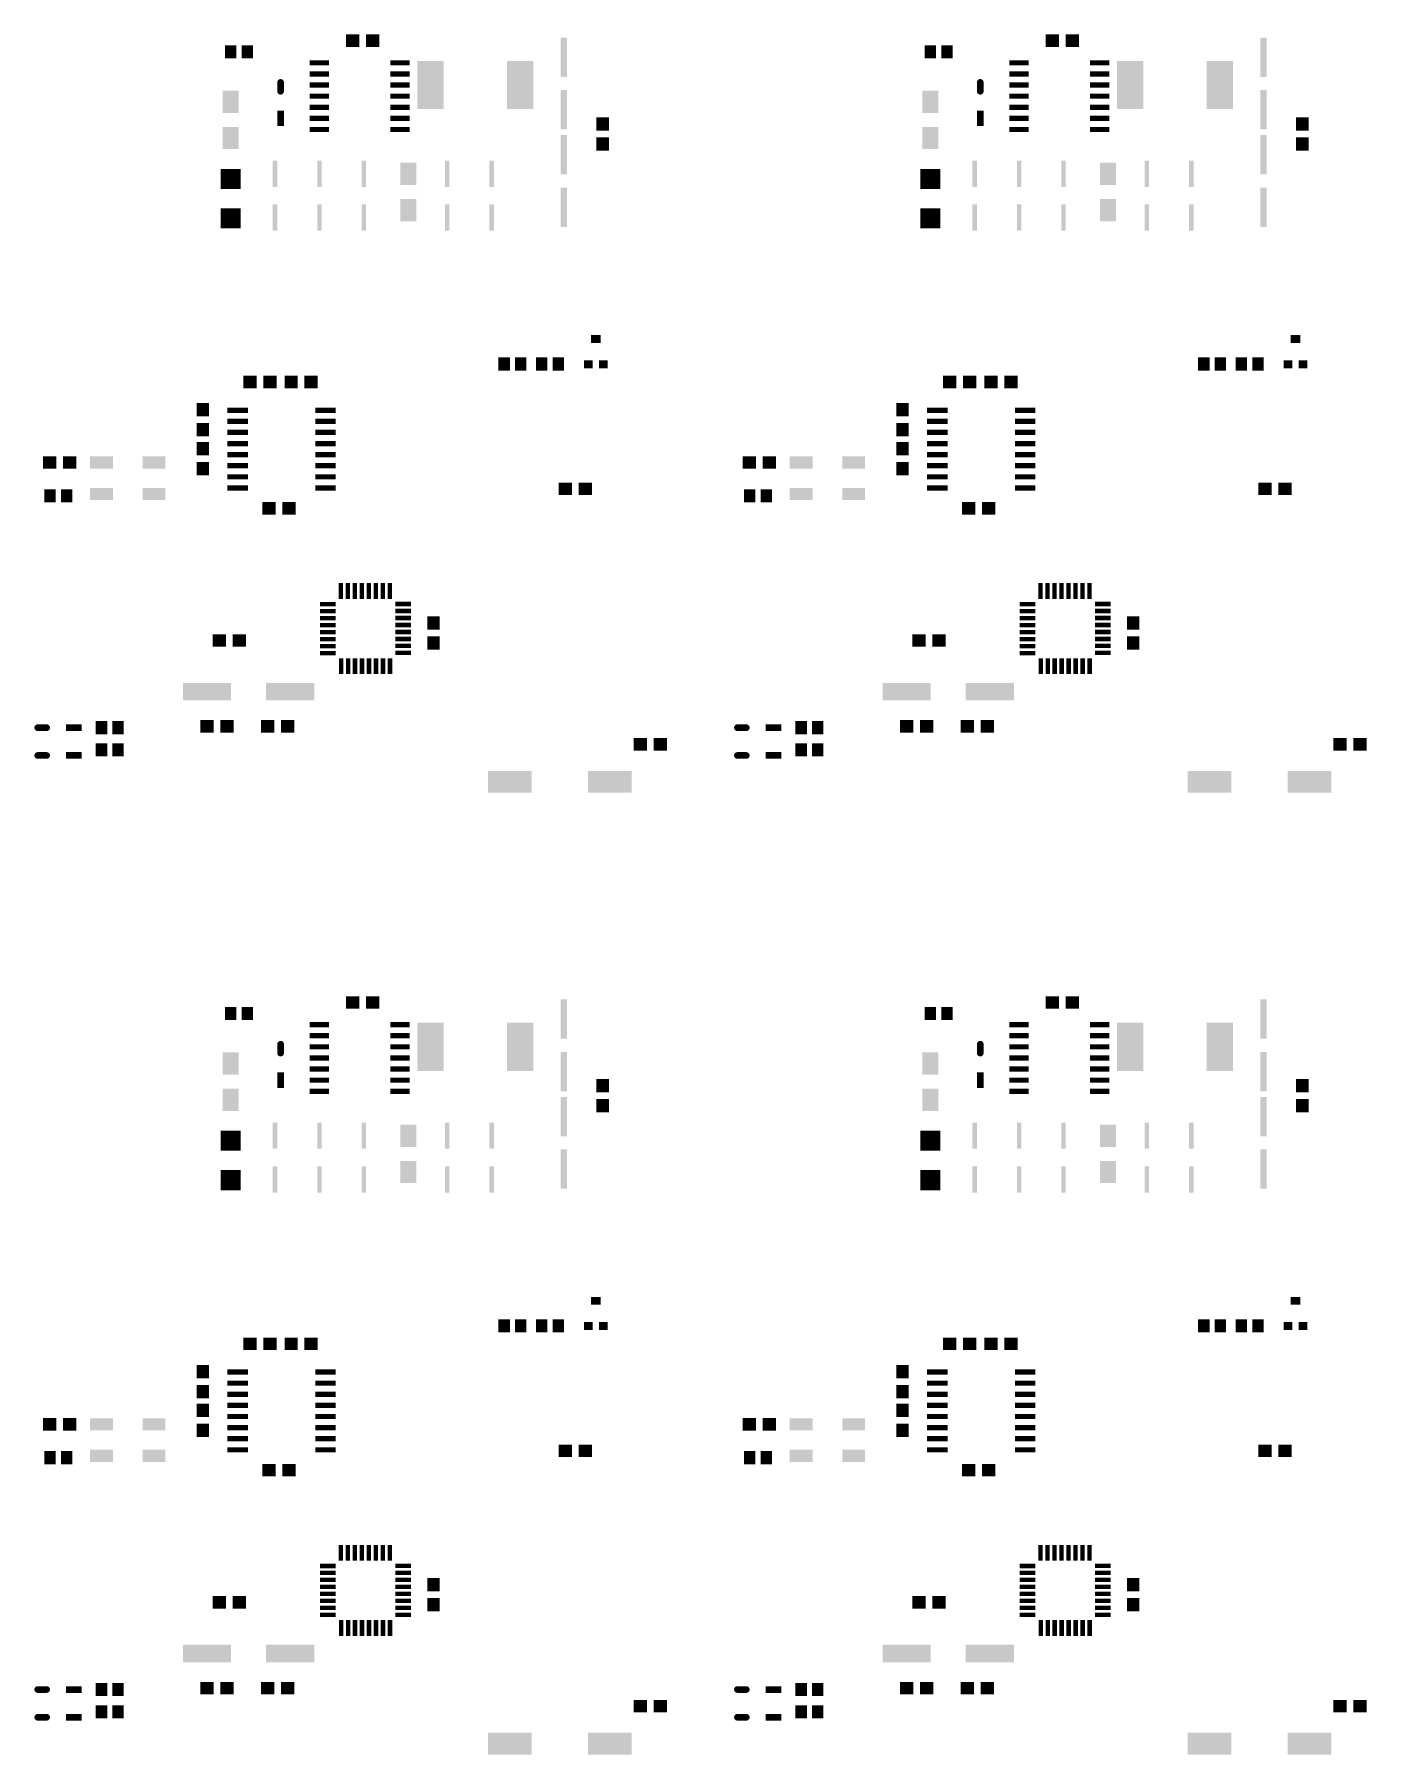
# Model space of a CAD drawing. Extents: x -3.22 to 2.78, y -3.77 to 3.97.
import ezdxf

# ---------------------------------------------------------------- set-up
doc = ezdxf.new("R2010")
doc.units = 0
doc.layers.add('Top_Paste', color=4, linetype='CONTINUOUS')

msp = doc.modelspace()

# ---------------------------------------------------------------- linework, layer by layer
at = {"layer": 'Top_Paste', "linetype": 'CONTINUOUS', "const_width": 0.015}
for points in [[(-2.1204, 3.7547, 1), (-2.1054, 3.7547, 1), (-2.1204, 3.7547, 1)], [(-2.1204, 3.7147, 1), (-2.1054, 3.7147, 1), (-2.1204, 3.7147, 1)], [(1.0292, 3.7547, 1), (1.0442, 3.7547, 1), (1.0292, 3.7547, 1)], [(1.0292, 3.7147, 1), (1.0442, 3.7147, 1), (1.0292, 3.7147, 1)], [(-3.2136, 0.8491, 1), (-3.1986, 0.8491, 1), (-3.2136, 0.8491, 1)], [(-3.1736, 0.8491, 1), (-3.1586, 0.8491, 1), (-3.1736, 0.8491, 1)], [(-0.064, 0.8491, 1), (-0.049, 0.8491, 1), (-0.064, 0.8491, 1)], [(-0.024, 0.8491, 1), (-0.009, 0.8491, 1), (-0.024, 0.8491, 1)], [(-3.2136, 0.7241, 1), (-3.1986, 0.7241, 1), (-3.2136, 0.7241, 1)], [(-3.1736, 0.7241, 1), (-3.1586, 0.7241, 1), (-3.1736, 0.7241, 1)], [(-0.064, 0.7241, 1), (-0.049, 0.7241, 1), (-0.064, 0.7241, 1)], [(-0.024, 0.7241, 1), (-0.009, 0.7241, 1), (-0.024, 0.7241, 1)], [(-2.1204, -0.576, 1), (-2.1054, -0.576, 1), (-2.1204, -0.576, 1)], [(-2.1204, -0.616, 1), (-2.1054, -0.616, 1), (-2.1204, -0.616, 1)], [(1.0292, -0.576, 1), (1.0442, -0.576, 1), (1.0292, -0.576, 1)], [(1.0292, -0.616, 1), (1.0442, -0.616, 1), (1.0292, -0.616, 1)], [(-3.2136, -3.4816, 1), (-3.1986, -3.4816, 1), (-3.2136, -3.4816, 1)], [(-3.1736, -3.4816, 1), (-3.1586, -3.4816, 1), (-3.1736, -3.4816, 1)], [(-0.064, -3.4816, 1), (-0.049, -3.4816, 1), (-0.064, -3.4816, 1)], [(-0.024, -3.4816, 1), (-0.009, -3.4816, 1), (-0.024, -3.4816, 1)], [(-3.2136, -3.6066, 1), (-3.1986, -3.6066, 1), (-3.2136, -3.6066, 1)], [(-3.1736, -3.6066, 1), (-3.1586, -3.6066, 1), (-3.1736, -3.6066, 1)], [(-0.064, -3.6066, 1), (-0.049, -3.6066, 1), (-0.064, -3.6066, 1)], [(-0.024, -3.6066, 1), (-0.009, -3.6066, 1), (-0.024, -3.6066, 1)]]:
    msp.add_lwpolyline(points, format="xyb", dxfattribs=at)
at = {"layer": 'Top_Paste'}
for points in [[(-1.8179, 3.9707), (-1.7579, 3.9707), (-1.8179, 3.9147), (-1.7579, 3.9147)], [(-1.7279, 3.9707), (-1.6679, 3.9707), (-1.7279, 3.9147), (-1.6679, 3.9147)], [(-0.8526, 3.9563), (-0.8231, 3.9563), (-0.8526, 3.7791), (-0.8231, 3.7791)], [(1.3317, 3.9707), (1.3917, 3.9707), (1.3317, 3.9147), (1.3917, 3.9147)], [(1.4217, 3.9707), (1.4817, 3.9707), (1.4217, 3.9147), (1.4817, 3.9147)], [(2.297, 3.9563), (2.3265, 3.9563), (2.297, 3.7791), (2.3265, 3.7791)], [(-2.3633, 3.9222), (-2.3121, 3.9222), (-2.3633, 3.8632), (-2.3121, 3.8632)], [(-2.2885, 3.9222), (-2.2373, 3.9222), (-2.2885, 3.8632), (-2.2373, 3.8632)], [(0.7863, 3.9222), (0.8375, 3.9222), (0.7863, 3.8632), (0.8375, 3.8632)], [(0.8611, 3.9222), (0.9123, 3.9222), (0.8611, 3.8632), (0.9123, 3.8632)], [(-1.9813, 3.8545), (-1.8947, 3.8545), (-1.9813, 3.8309), (-1.8947, 3.8309)], [(-1.9813, 3.8045), (-1.8947, 3.8045), (-1.9813, 3.7809), (-1.8947, 3.7809)], [(-1.6191, 3.8545), (-1.5325, 3.8545), (-1.6191, 3.8309), (-1.5325, 3.8309)], [(-1.6191, 3.8045), (-1.5325, 3.8045), (-1.6191, 3.7809), (-1.5325, 3.7809)], [(-1.4969, 3.8512), (-1.3789, 3.8512), (-1.4969, 3.6342), (-1.3789, 3.6342)], [(-1.0931, 3.8512), (-0.9751, 3.8512), (-1.0931, 3.6342), (-0.9751, 3.6342)], [(1.1683, 3.8545), (1.2549, 3.8545), (1.1683, 3.8309), (1.2549, 3.8309)], [(1.1683, 3.8045), (1.2549, 3.8045), (1.1683, 3.7809), (1.2549, 3.7809)], [(1.5305, 3.8545), (1.6171, 3.8545), (1.5305, 3.8309), (1.6171, 3.8309)], [(1.5305, 3.8045), (1.6171, 3.8045), (1.5305, 3.7809), (1.6171, 3.7809)], [(1.6527, 3.8512), (1.7707, 3.8512), (1.6527, 3.6342), (1.7707, 3.6342)], [(2.0565, 3.8512), (2.1745, 3.8512), (2.0565, 3.6342), (2.1745, 3.6342)], [(-2.3743, 3.7179), (-2.3015, 3.7179), (-2.3743, 3.6175), (-2.3015, 3.6175)], [(-2.1279, 3.7547), (-2.0979, 3.7547), (-2.1279, 3.7147), (-2.0979, 3.7147)], [(-1.9813, 3.7545), (-1.8947, 3.7545), (-1.9813, 3.7309), (-1.8947, 3.7309)], [(-1.6191, 3.7545), (-1.5325, 3.7545), (-1.6191, 3.7309), (-1.5325, 3.7309)], [(-0.8526, 3.72), (-0.8231, 3.72), (-0.8526, 3.5429), (-0.8231, 3.5429)], [(0.7753, 3.7179), (0.8482, 3.7179), (0.7753, 3.6175), (0.8482, 3.6175)], [(1.0217, 3.7547), (1.0517, 3.7547), (1.0217, 3.7147), (1.0517, 3.7147)], [(1.1683, 3.7545), (1.2549, 3.7545), (1.1683, 3.7309), (1.2549, 3.7309)], [(1.5305, 3.7545), (1.6171, 3.7545), (1.5305, 3.7309), (1.6171, 3.7309)], [(2.297, 3.72), (2.3265, 3.72), (2.297, 3.5429), (2.3265, 3.5429)], [(-1.9813, 3.7045), (-1.8947, 3.7045), (-1.9813, 3.6809), (-1.8947, 3.6809)], [(-1.9813, 3.6545), (-1.8947, 3.6545), (-1.9813, 3.6309), (-1.8947, 3.6309)], [(-1.6191, 3.7045), (-1.5325, 3.7045), (-1.6191, 3.6809), (-1.5325, 3.6809)], [(-1.6191, 3.6545), (-1.5325, 3.6545), (-1.6191, 3.6309), (-1.5325, 3.6309)], [(1.1683, 3.7045), (1.2549, 3.7045), (1.1683, 3.6809), (1.2549, 3.6809)], [(1.1683, 3.6545), (1.2549, 3.6545), (1.1683, 3.6309), (1.2549, 3.6309)], [(1.5305, 3.7045), (1.6171, 3.7045), (1.5305, 3.6809), (1.6171, 3.6809)], [(1.5305, 3.6545), (1.6171, 3.6545), (1.5305, 3.6309), (1.6171, 3.6309)], [(-2.1279, 3.6277), (-2.0979, 3.6277), (-2.1279, 3.5577), (-2.0979, 3.5577)], [(-1.9813, 3.6045), (-1.8947, 3.6045), (-1.9813, 3.5809), (-1.8947, 3.5809)], [(-1.6191, 3.6045), (-1.5325, 3.6045), (-1.6191, 3.5809), (-1.5325, 3.5809)], [(-0.6909, 3.5977), (-0.6349, 3.5977), (-0.6909, 3.5377), (-0.6349, 3.5377)], [(1.0217, 3.6277), (1.0517, 3.6277), (1.0217, 3.5577), (1.0517, 3.5577)], [(1.1683, 3.6045), (1.2549, 3.6045), (1.1683, 3.5809), (1.2549, 3.5809)], [(1.5305, 3.6045), (1.6171, 3.6045), (1.5305, 3.5809), (1.6171, 3.5809)], [(2.4587, 3.5977), (2.5147, 3.5977), (2.4587, 3.5377), (2.5147, 3.5377)], [(-2.3743, 3.5545), (-2.3015, 3.5545), (-2.3743, 3.4541), (-2.3015, 3.4541)], [(-1.9813, 3.5545), (-1.8947, 3.5545), (-1.9813, 3.5309), (-1.8947, 3.5309)], [(-1.6191, 3.5545), (-1.5325, 3.5545), (-1.6191, 3.5309), (-1.5325, 3.5309)], [(-0.8526, 3.5175), (-0.8231, 3.5175), (-0.8526, 3.3403), (-0.8231, 3.3403)], [(-0.6909, 3.5077), (-0.6349, 3.5077), (-0.6909, 3.4477), (-0.6349, 3.4477)], [(0.7753, 3.5545), (0.8482, 3.5545), (0.7753, 3.4541), (0.8482, 3.4541)], [(1.1683, 3.5545), (1.2549, 3.5545), (1.1683, 3.5309), (1.2549, 3.5309)], [(1.5305, 3.5545), (1.6171, 3.5545), (1.5305, 3.5309), (1.6171, 3.5309)], [(2.297, 3.5175), (2.3265, 3.5175), (2.297, 3.3403), (2.3265, 3.3403)], [(2.4587, 3.5077), (2.5147, 3.5077), (2.4587, 3.4477), (2.5147, 3.4477)], [(-2.3831, 3.3651), (-2.2926, 3.3651), (-2.3831, 3.2746), (-2.2926, 3.2746)], [(-2.1479, 3.4017), (-2.1279, 3.4017), (-2.1479, 3.2836), (-2.1279, 3.2836)], [(-1.9479, 3.4017), (-1.9279, 3.4017), (-1.9479, 3.2836), (-1.9279, 3.2836)], [(-1.7479, 3.4017), (-1.7279, 3.4017), (-1.7479, 3.2836), (-1.7279, 3.2836)], [(-1.5743, 3.3929), (-1.5015, 3.3929), (-1.5743, 3.2925), (-1.5015, 3.2925)], [(-1.3729, 3.4017), (-1.3529, 3.4017), (-1.3729, 3.2836), (-1.3529, 3.2836)], [(-1.1729, 3.4017), (-1.1529, 3.4017), (-1.1729, 3.2836), (-1.1529, 3.2836)], [(0.7665, 3.3651), (0.857, 3.3651), (0.7665, 3.2746), (0.857, 3.2746)], [(1.0017, 3.4017), (1.0217, 3.4017), (1.0017, 3.2836), (1.0217, 3.2836)], [(1.2017, 3.4017), (1.2217, 3.4017), (1.2017, 3.2836), (1.2217, 3.2836)], [(1.4017, 3.4017), (1.4217, 3.4017), (1.4017, 3.2836), (1.4217, 3.2836)], [(1.5753, 3.3929), (1.6482, 3.3929), (1.5753, 3.2925), (1.6482, 3.2925)], [(1.7767, 3.4017), (1.7967, 3.4017), (1.7767, 3.2836), (1.7967, 3.2836)], [(1.9767, 3.4017), (1.9967, 3.4017), (1.9767, 3.2836), (1.9967, 3.2836)], [(-0.8526, 3.2813), (-0.8231, 3.2813), (-0.8526, 3.1041), (-0.8231, 3.1041)], [(2.297, 3.2813), (2.3265, 3.2813), (2.297, 3.1041), (2.3265, 3.1041)], [(-2.3831, 3.188), (-2.2926, 3.188), (-2.3831, 3.0974), (-2.2926, 3.0974)], [(-2.1479, 3.2049), (-2.1279, 3.2049), (-2.1479, 3.0868), (-2.1279, 3.0868)], [(-1.9479, 3.2049), (-1.9279, 3.2049), (-1.9479, 3.0868), (-1.9279, 3.0868)], [(-1.7479, 3.2049), (-1.7279, 3.2049), (-1.7479, 3.0868), (-1.7279, 3.0868)], [(-1.5743, 3.2295), (-1.5015, 3.2295), (-1.5743, 3.1291), (-1.5015, 3.1291)], [(-1.3729, 3.2049), (-1.3529, 3.2049), (-1.3729, 3.0868), (-1.3529, 3.0868)], [(-1.1729, 3.2049), (-1.1529, 3.2049), (-1.1729, 3.0868), (-1.1529, 3.0868)], [(0.7665, 3.188), (0.857, 3.188), (0.7665, 3.0974), (0.857, 3.0974)], [(1.0017, 3.2049), (1.0217, 3.2049), (1.0017, 3.0868), (1.0217, 3.0868)], [(1.2017, 3.2049), (1.2217, 3.2049), (1.2017, 3.0868), (1.2217, 3.0868)], [(1.4017, 3.2049), (1.4217, 3.2049), (1.4017, 3.0868), (1.4217, 3.0868)], [(1.5753, 3.2295), (1.6482, 3.2295), (1.5753, 3.1291), (1.6482, 3.1291)], [(1.7767, 3.2049), (1.7967, 3.2049), (1.7767, 3.0868), (1.7967, 3.0868)], [(1.9767, 3.2049), (1.9967, 3.2049), (1.9767, 3.0868), (1.9967, 3.0868)], [(-0.7155, 2.617), (-0.6722, 2.617), (-0.7155, 2.5816), (-0.6722, 2.5816)], [(2.4341, 2.617), (2.4774, 2.617), (2.4341, 2.5816), (2.4774, 2.5816)], [(-1.132, 2.5163), (-1.0808, 2.5163), (-1.132, 2.4572), (-1.0808, 2.4572)], [(-1.0572, 2.5163), (-1.006, 2.5163), (-1.0572, 2.4572), (-1.006, 2.4572)], [(-0.9632, 2.5163), (-0.912, 2.5163), (-0.9632, 2.4572), (-0.912, 2.4572)], [(-0.8884, 2.5163), (-0.8372, 2.5163), (-0.8884, 2.4572), (-0.8372, 2.4572)], [(-0.7472, 2.5032), (-0.7078, 2.5032), (-0.7472, 2.4678), (-0.7078, 2.4678)], [(-0.6793, 2.5032), (-0.6399, 2.5032), (-0.6793, 2.4678), (-0.6399, 2.4678)], [(2.0176, 2.5163), (2.0688, 2.5163), (2.0176, 2.4572), (2.0688, 2.4572)], [(2.0924, 2.5163), (2.1436, 2.5163), (2.0924, 2.4572), (2.1436, 2.4572)], [(2.1864, 2.5163), (2.2376, 2.5163), (2.1864, 2.4572), (2.2376, 2.4572)], [(2.2612, 2.5163), (2.3124, 2.5163), (2.2612, 2.4572), (2.3124, 2.4572)], [(2.4024, 2.5032), (2.4418, 2.5032), (2.4024, 2.4678), (2.4418, 2.4678)], [(2.4703, 2.5032), (2.5097, 2.5032), (2.4703, 2.4678), (2.5097, 2.4678)], [(-2.2803, 2.4335), (-2.2203, 2.4335), (-2.2803, 2.3775), (-2.2203, 2.3775)], [(-2.1903, 2.4335), (-2.1303, 2.4335), (-2.1903, 2.3775), (-2.1303, 2.3775)], [(-2.0953, 2.4335), (-2.0353, 2.4335), (-2.0953, 2.3775), (-2.0353, 2.3775)], [(-2.0053, 2.4335), (-1.9453, 2.4335), (-2.0053, 2.3775), (-1.9453, 2.3775)], [(0.8694, 2.4335), (0.9294, 2.4335), (0.8694, 2.3775), (0.9294, 2.3775)], [(0.9594, 2.4335), (1.0194, 2.4335), (0.9594, 2.3775), (1.0194, 2.3775)], [(1.0544, 2.4335), (1.1144, 2.4335), (1.0544, 2.3775), (1.1144, 2.3775)], [(1.1444, 2.4335), (1.2044, 2.4335), (1.1444, 2.3775), (1.2044, 2.3775)], [(-2.4908, 2.3105), (-2.4348, 2.3105), (-2.4908, 2.2505), (-2.4348, 2.2505)], [(-2.3526, 2.2903), (-2.2601, 2.2903), (-2.3526, 2.2667), (-2.2601, 2.2667)], [(-1.957, 2.2903), (-1.8644, 2.2903), (-1.957, 2.2667), (-1.8644, 2.2667)], [(0.6588, 2.3105), (0.7148, 2.3105), (0.6588, 2.2505), (0.7148, 2.2505)], [(0.797, 2.2903), (0.8895, 2.2903), (0.797, 2.2667), (0.8895, 2.2667)], [(1.1926, 2.2903), (1.2852, 2.2903), (1.1926, 2.2667), (1.2852, 2.2667)], [(-2.4908, 2.2205), (-2.4348, 2.2205), (-2.4908, 2.1605), (-2.4348, 2.1605)], [(-2.3526, 2.2403), (-2.2601, 2.2403), (-2.3526, 2.2167), (-2.2601, 2.2167)], [(-2.3526, 2.1903), (-2.2601, 2.1903), (-2.3526, 2.1667), (-2.2601, 2.1667)], [(-1.957, 2.2403), (-1.8644, 2.2403), (-1.957, 2.2167), (-1.8644, 2.2167)], [(-1.957, 2.1903), (-1.8644, 2.1903), (-1.957, 2.1667), (-1.8644, 2.1667)], [(0.6588, 2.2205), (0.7148, 2.2205), (0.6588, 2.1605), (0.7148, 2.1605)], [(0.797, 2.2403), (0.8895, 2.2403), (0.797, 2.2167), (0.8895, 2.2167)], [(0.797, 2.1903), (0.8895, 2.1903), (0.797, 2.1667), (0.8895, 2.1667)], [(1.1926, 2.2403), (1.2852, 2.2403), (1.1926, 2.2167), (1.2852, 2.2167)], [(1.1926, 2.1903), (1.2852, 2.1903), (1.1926, 2.1667), (1.2852, 2.1667)], [(-2.4908, 2.1355), (-2.4348, 2.1355), (-2.4908, 2.0755), (-2.4348, 2.0755)], [(-2.3526, 2.1403), (-2.2601, 2.1403), (-2.3526, 2.1167), (-2.2601, 2.1167)], [(-1.957, 2.1403), (-1.8644, 2.1403), (-1.957, 2.1167), (-1.8644, 2.1167)], [(0.6588, 2.1355), (0.7148, 2.1355), (0.6588, 2.0755), (0.7148, 2.0755)], [(0.797, 2.1403), (0.8895, 2.1403), (0.797, 2.1167), (0.8895, 2.1167)], [(1.1926, 2.1403), (1.2852, 2.1403), (1.1926, 2.1167), (1.2852, 2.1167)], [(-3.1828, 2.071), (-3.1228, 2.071), (-3.1828, 2.015), (-3.1228, 2.015)], [(-3.0928, 2.071), (-3.0328, 2.071), (-3.0928, 2.015), (-3.0328, 2.015)], [(-2.9703, 2.0705), (-2.8679, 2.0705), (-2.9703, 2.0154), (-2.8679, 2.0154)], [(-2.734, 2.0705), (-2.6317, 2.0705), (-2.734, 2.0154), (-2.6317, 2.0154)], [(-2.4908, 2.0455), (-2.4348, 2.0455), (-2.4908, 1.9855), (-2.4348, 1.9855)], [(-2.3526, 2.0903), (-2.2601, 2.0903), (-2.3526, 2.0667), (-2.2601, 2.0667)], [(-2.3526, 2.0403), (-2.2601, 2.0403), (-2.3526, 2.0167), (-2.2601, 2.0167)], [(-1.957, 2.0903), (-1.8644, 2.0903), (-1.957, 2.0667), (-1.8644, 2.0667)], [(-1.957, 2.0403), (-1.8644, 2.0403), (-1.957, 2.0167), (-1.8644, 2.0167)], [(-0.0332, 2.071), (0.0268, 2.071), (-0.0332, 2.015), (0.0268, 2.015)], [(0.0568, 2.071), (0.1168, 2.071), (0.0568, 2.015), (0.1168, 2.015)], [(0.1794, 2.0705), (0.2817, 2.0705), (0.1794, 2.0154), (0.2817, 2.0154)], [(0.4156, 2.0705), (0.5179, 2.0705), (0.4156, 2.0154), (0.5179, 2.0154)], [(0.6588, 2.0455), (0.7148, 2.0455), (0.6588, 1.9855), (0.7148, 1.9855)], [(0.797, 2.0903), (0.8895, 2.0903), (0.797, 2.0667), (0.8895, 2.0667)], [(0.797, 2.0403), (0.8895, 2.0403), (0.797, 2.0167), (0.8895, 2.0167)], [(1.1926, 2.0903), (1.2852, 2.0903), (1.1926, 2.0667), (1.2852, 2.0667)], [(1.1926, 2.0403), (1.2852, 2.0403), (1.1926, 2.0167), (1.2852, 2.0167)], [(-2.3526, 1.9903), (-2.2601, 1.9903), (-2.3526, 1.9667), (-2.2601, 1.9667)], [(-2.3526, 1.9403), (-2.2601, 1.9403), (-2.3526, 1.9167), (-2.2601, 1.9167)], [(-1.957, 1.9903), (-1.8644, 1.9903), (-1.957, 1.9667), (-1.8644, 1.9667)], [(-1.957, 1.9403), (-1.8644, 1.9403), (-1.957, 1.9167), (-1.8644, 1.9167)], [(-0.8614, 1.9522), (-0.8014, 1.9522), (-0.8614, 1.8962), (-0.8014, 1.8962)], [(-0.7714, 1.9522), (-0.7114, 1.9522), (-0.7714, 1.8962), (-0.7114, 1.8962)], [(0.797, 1.9903), (0.8895, 1.9903), (0.797, 1.9667), (0.8895, 1.9667)], [(0.797, 1.9403), (0.8895, 1.9403), (0.797, 1.9167), (0.8895, 1.9167)], [(1.1926, 1.9903), (1.2852, 1.9903), (1.1926, 1.9667), (1.2852, 1.9667)], [(1.1926, 1.9403), (1.2852, 1.9403), (1.1926, 1.9167), (1.2852, 1.9167)], [(2.2883, 1.9522), (2.3483, 1.9522), (2.2883, 1.8962), (2.3483, 1.8962)], [(2.3783, 1.9522), (2.4383, 1.9522), (2.3783, 1.8962), (2.4383, 1.8962)], [(-3.1759, 1.9225), (-3.1248, 1.9225), (-3.1759, 1.8634), (-3.1248, 1.8634)], [(-3.1011, 1.9225), (-3.05, 1.9225), (-3.1011, 1.8634), (-3.05, 1.8634)], [(-2.9703, 1.9288), (-2.8679, 1.9288), (-2.9703, 1.8737), (-2.8679, 1.8737)], [(-2.734, 1.9288), (-2.6317, 1.9288), (-2.734, 1.8737), (-2.6317, 1.8737)], [(-2.1952, 1.8647), (-2.1352, 1.8647), (-2.1952, 1.8087), (-2.1352, 1.8087)], [(-2.1052, 1.8647), (-2.0452, 1.8647), (-2.1052, 1.8087), (-2.0452, 1.8087)], [(-0.0263, 1.9225), (0.0248, 1.9225), (-0.0263, 1.8634), (0.0248, 1.8634)], [(0.0485, 1.9225), (0.0997, 1.9225), (0.0485, 1.8634), (0.0997, 1.8634)], [(0.1794, 1.9288), (0.2817, 1.9288), (0.1794, 1.8737), (0.2817, 1.8737)], [(0.4156, 1.9288), (0.5179, 1.9288), (0.4156, 1.8737), (0.5179, 1.8737)], [(0.9544, 1.8647), (1.0144, 1.8647), (0.9544, 1.8087), (1.0144, 1.8087)], [(1.0444, 1.8647), (1.1044, 1.8647), (1.0444, 1.8087), (1.1044, 1.8087)], [(-1.8513, 1.5002), (-1.8316, 1.5002), (-1.8513, 1.4293), (-1.8316, 1.4293)], [(-1.8198, 1.5002), (-1.8001, 1.5002), (-1.8198, 1.4293), (-1.8001, 1.4293)], [(-1.7883, 1.5002), (-1.7686, 1.5002), (-1.7883, 1.4293), (-1.7686, 1.4293)], [(-1.7568, 1.5002), (-1.7371, 1.5002), (-1.7568, 1.4293), (-1.7371, 1.4293)], [(-1.7253, 1.5002), (-1.7057, 1.5002), (-1.7253, 1.4293), (-1.7057, 1.4293)], [(-1.6938, 1.5002), (-1.6742, 1.5002), (-1.6938, 1.4293), (-1.6742, 1.4293)], [(-1.6623, 1.5002), (-1.6427, 1.5002), (-1.6623, 1.4293), (-1.6427, 1.4293)], [(-1.6308, 1.5002), (-1.6112, 1.5002), (-1.6308, 1.4293), (-1.6112, 1.4293)], [(1.2983, 1.5002), (1.318, 1.5002), (1.2983, 1.4293), (1.318, 1.4293)], [(1.3298, 1.5002), (1.3495, 1.5002), (1.3298, 1.4293), (1.3495, 1.4293)], [(1.3613, 1.5002), (1.381, 1.5002), (1.3613, 1.4293), (1.381, 1.4293)], [(1.3928, 1.5002), (1.4125, 1.5002), (1.3928, 1.4293), (1.4125, 1.4293)], [(1.4243, 1.5002), (1.444, 1.5002), (1.4243, 1.4293), (1.444, 1.4293)], [(1.4558, 1.5002), (1.4755, 1.5002), (1.4558, 1.4293), (1.4755, 1.4293)], [(1.4873, 1.5002), (1.5069, 1.5002), (1.4873, 1.4293), (1.5069, 1.4293)], [(1.5188, 1.5002), (1.5384, 1.5002), (1.5188, 1.4293), (1.5384, 1.4293)], [(-1.9357, 1.4152), (-1.8648, 1.4152), (-1.9357, 1.3956), (-1.8648, 1.3956)], [(-1.5971, 1.4159), (-1.5262, 1.4159), (-1.5971, 1.3962), (-1.5262, 1.3962)], [(1.214, 1.4152), (1.2848, 1.4152), (1.214, 1.3956), (1.2848, 1.3956)], [(1.5525, 1.4159), (1.6234, 1.4159), (1.5525, 1.3962), (1.6234, 1.3962)], [(-1.9357, 1.3837), (-1.8648, 1.3837), (-1.9357, 1.3641), (-1.8648, 1.3641)], [(-1.9357, 1.3522), (-1.8648, 1.3522), (-1.9357, 1.3326), (-1.8648, 1.3326)], [(-1.9357, 1.3208), (-1.8648, 1.3208), (-1.9357, 1.3011), (-1.8648, 1.3011)], [(-1.5971, 1.3844), (-1.5262, 1.3844), (-1.5971, 1.3647), (-1.5262, 1.3647)], [(-1.5971, 1.3529), (-1.5262, 1.3529), (-1.5971, 1.3332), (-1.5262, 1.3332)], [(-1.5971, 1.3214), (-1.5262, 1.3214), (-1.5971, 1.3017), (-1.5262, 1.3017)], [(-1.453, 1.3506), (-1.3971, 1.3506), (-1.453, 1.2906), (-1.3971, 1.2906)], [(1.214, 1.3837), (1.2848, 1.3837), (1.214, 1.3641), (1.2848, 1.3641)], [(1.214, 1.3522), (1.2848, 1.3522), (1.214, 1.3326), (1.2848, 1.3326)], [(1.214, 1.3208), (1.2848, 1.3208), (1.214, 1.3011), (1.2848, 1.3011)], [(1.5525, 1.3844), (1.6234, 1.3844), (1.5525, 1.3647), (1.6234, 1.3647)], [(1.5525, 1.3529), (1.6234, 1.3529), (1.5525, 1.3332), (1.6234, 1.3332)], [(1.5525, 1.3214), (1.6234, 1.3214), (1.5525, 1.3017), (1.6234, 1.3017)], [(1.6966, 1.3506), (1.7526, 1.3506), (1.6966, 1.2906), (1.7526, 1.2906)], [(-2.419, 1.2696), (-2.359, 1.2696), (-2.419, 1.2136), (-2.359, 1.2136)], [(-2.329, 1.2696), (-2.269, 1.2696), (-2.329, 1.2136), (-2.269, 1.2136)], [(-1.9357, 1.2893), (-1.8648, 1.2893), (-1.9357, 1.2696), (-1.8648, 1.2696)], [(-1.9357, 1.2578), (-1.8648, 1.2578), (-1.9357, 1.2381), (-1.8648, 1.2381)], [(-1.5971, 1.2899), (-1.5262, 1.2899), (-1.5971, 1.2702), (-1.5262, 1.2702)], [(-1.5971, 1.2584), (-1.5262, 1.2584), (-1.5971, 1.2387), (-1.5262, 1.2387)], [(-1.453, 1.2606), (-1.3971, 1.2606), (-1.453, 1.2006), (-1.3971, 1.2006)], [(0.7306, 1.2696), (0.7906, 1.2696), (0.7306, 1.2136), (0.7906, 1.2136)], [(0.8206, 1.2696), (0.8806, 1.2696), (0.8206, 1.2136), (0.8806, 1.2136)], [(1.214, 1.2893), (1.2848, 1.2893), (1.214, 1.2696), (1.2848, 1.2696)], [(1.214, 1.2578), (1.2848, 1.2578), (1.214, 1.2381), (1.2848, 1.2381)], [(1.5525, 1.2899), (1.6234, 1.2899), (1.5525, 1.2702), (1.6234, 1.2702)], [(1.5525, 1.2584), (1.6234, 1.2584), (1.5525, 1.2387), (1.6234, 1.2387)], [(1.6966, 1.2606), (1.7526, 1.2606), (1.6966, 1.2006), (1.7526, 1.2006)], [(-1.9357, 1.2263), (-1.8648, 1.2263), (-1.9357, 1.2066), (-1.8648, 1.2066)], [(-1.9357, 1.1948), (-1.8648, 1.1948), (-1.9357, 1.1751), (-1.8648, 1.1751)], [(-1.5971, 1.2269), (-1.5262, 1.2269), (-1.5971, 1.2072), (-1.5262, 1.2072)], [(-1.5971, 1.1954), (-1.5262, 1.1954), (-1.5971, 1.1757), (-1.5262, 1.1757)], [(1.214, 1.2263), (1.2848, 1.2263), (1.214, 1.2066), (1.2848, 1.2066)], [(1.214, 1.1948), (1.2848, 1.1948), (1.214, 1.1751), (1.2848, 1.1751)], [(1.5525, 1.2269), (1.6234, 1.2269), (1.5525, 1.2072), (1.6234, 1.2072)], [(1.5525, 1.1954), (1.6234, 1.1954), (1.5525, 1.1757), (1.6234, 1.1757)], [(-1.8507, 1.1616), (-1.831, 1.1616), (-1.8507, 1.0908), (-1.831, 1.0908)], [(-1.8192, 1.1616), (-1.7995, 1.1616), (-1.8192, 1.0908), (-1.7995, 1.0908)], [(-1.7877, 1.1616), (-1.768, 1.1616), (-1.7877, 1.0908), (-1.768, 1.0908)], [(-1.7562, 1.1616), (-1.7365, 1.1616), (-1.7562, 1.0908), (-1.7365, 1.0908)], [(-1.7247, 1.1616), (-1.705, 1.1616), (-1.7247, 1.0908), (-1.705, 1.0908)], [(-1.6932, 1.1616), (-1.6735, 1.1616), (-1.6932, 1.0908), (-1.6735, 1.0908)], [(-1.6617, 1.1616), (-1.642, 1.1616), (-1.6617, 1.0908), (-1.642, 1.0908)], [(-1.6302, 1.1616), (-1.6105, 1.1616), (-1.6302, 1.0908), (-1.6105, 1.0908)], [(1.2989, 1.1616), (1.3186, 1.1616), (1.2989, 1.0908), (1.3186, 1.0908)], [(1.3304, 1.1616), (1.3501, 1.1616), (1.3304, 1.0908), (1.3501, 1.0908)], [(1.3619, 1.1616), (1.3816, 1.1616), (1.3619, 1.0908), (1.3816, 1.0908)], [(1.3934, 1.1616), (1.4131, 1.1616), (1.3934, 1.0908), (1.4131, 1.0908)], [(1.4249, 1.1616), (1.4446, 1.1616), (1.4249, 1.0908), (1.4446, 1.0908)], [(1.4564, 1.1616), (1.4761, 1.1616), (1.4564, 1.0908), (1.4761, 1.0908)], [(1.4879, 1.1616), (1.5076, 1.1616), (1.4879, 1.0908), (1.5076, 1.0908)], [(1.5194, 1.1616), (1.5391, 1.1616), (1.5194, 1.0908), (1.5391, 1.0908)], [(-2.5523, 1.051), (-2.3358, 1.051), (-2.5523, 0.9722), (-2.3358, 0.9722)], [(-2.1783, 1.051), (-1.9617, 1.051), (-2.1783, 0.9722), (-1.9617, 0.9722)], [(0.5973, 1.051), (0.8138, 1.051), (0.5973, 0.9722), (0.8138, 0.9722)], [(0.9713, 1.051), (1.1879, 1.051), (0.9713, 0.9722), (1.1879, 0.9722)], [(-3.2061, 0.8641), (-3.1661, 0.8641), (-3.2061, 0.8341), (-3.1661, 0.8341)], [(-3.0791, 0.8641), (-3.0091, 0.8641), (-3.0791, 0.8341), (-3.0091, 0.8341)], [(-2.9447, 0.8786), (-2.8935, 0.8786), (-2.9447, 0.8195), (-2.8935, 0.8195)], [(-2.8699, 0.8786), (-2.8187, 0.8786), (-2.8699, 0.8195), (-2.8187, 0.8195)], [(-2.474, 0.8833), (-2.414, 0.8833), (-2.474, 0.8273), (-2.414, 0.8273)], [(-2.384, 0.8833), (-2.324, 0.8833), (-2.384, 0.8273), (-2.324, 0.8273)], [(-2.2015, 0.8833), (-2.1415, 0.8833), (-2.2015, 0.8273), (-2.1415, 0.8273)], [(-2.1115, 0.8833), (-2.0515, 0.8833), (-2.1115, 0.8273), (-2.0515, 0.8273)], [(-0.0565, 0.8641), (-0.0165, 0.8641), (-0.0565, 0.8341), (-0.0165, 0.8341)], [(0.0705, 0.8641), (0.1405, 0.8641), (0.0705, 0.8341), (0.1405, 0.8341)], [(0.2049, 0.8786), (0.2561, 0.8786), (0.2049, 0.8195), (0.2561, 0.8195)], [(0.2797, 0.8786), (0.3309, 0.8786), (0.2797, 0.8195), (0.3309, 0.8195)], [(0.6756, 0.8833), (0.7356, 0.8833), (0.6756, 0.8273), (0.7356, 0.8273)], [(0.7656, 0.8833), (0.8256, 0.8833), (0.7656, 0.8273), (0.8256, 0.8273)], [(0.9481, 0.8833), (1.0081, 0.8833), (0.9481, 0.8273), (1.0081, 0.8273)], [(1.0381, 0.8833), (1.0981, 0.8833), (1.0381, 0.8273), (1.0981, 0.8273)], [(-2.9447, 0.7786), (-2.8935, 0.7786), (-2.9447, 0.7195), (-2.8935, 0.7195)], [(-2.8699, 0.7786), (-2.8187, 0.7786), (-2.8699, 0.7195), (-2.8187, 0.7195)], [(-0.5238, 0.8021), (-0.4638, 0.8021), (-0.5238, 0.7461), (-0.4638, 0.7461)], [(-0.4338, 0.8021), (-0.3738, 0.8021), (-0.4338, 0.7461), (-0.3738, 0.7461)], [(0.2049, 0.7786), (0.2561, 0.7786), (0.2049, 0.7195), (0.2561, 0.7195)], [(0.2797, 0.7786), (0.3309, 0.7786), (0.2797, 0.7195), (0.3309, 0.7195)], [(2.6258, 0.8021), (2.6858, 0.8021), (2.6258, 0.7461), (2.6858, 0.7461)], [(2.7158, 0.8021), (2.7758, 0.8021), (2.7158, 0.7461), (2.7758, 0.7461)], [(-3.2061, 0.7391), (-3.1661, 0.7391), (-3.2061, 0.7091), (-3.1661, 0.7091)], [(-3.0791, 0.7391), (-3.0091, 0.7391), (-3.0791, 0.7091), (-3.0091, 0.7091)], [(-0.0565, 0.7391), (-0.0165, 0.7391), (-0.0565, 0.7091), (-0.0165, 0.7091)], [(0.0705, 0.7391), (0.1405, 0.7391), (0.0705, 0.7091), (0.1405, 0.7091)], [(-1.1798, 0.6545), (-0.983, 0.6545), (-1.1798, 0.5561), (-0.983, 0.5561)], [(-0.7298, 0.6545), (-0.533, 0.6545), (-0.7298, 0.5561), (-0.533, 0.5561)], [(1.9698, 0.6545), (2.1666, 0.6545), (1.9698, 0.5561), (2.1666, 0.5561)], [(2.4198, 0.6545), (2.6166, 0.6545), (2.4198, 0.5561), (2.6166, 0.5561)], [(-1.8179, -0.36), (-1.7579, -0.36), (-1.8179, -0.416), (-1.7579, -0.416)], [(-1.7279, -0.36), (-1.6679, -0.36), (-1.7279, -0.416), (-1.6679, -0.416)], [(-0.8526, -0.3744), (-0.8231, -0.3744), (-0.8526, -0.5516), (-0.8231, -0.5516)], [(1.3317, -0.36), (1.3917, -0.36), (1.3317, -0.416), (1.3917, -0.416)], [(1.4217, -0.36), (1.4817, -0.36), (1.4217, -0.416), (1.4817, -0.416)], [(2.297, -0.3744), (2.3265, -0.3744), (2.297, -0.5516), (2.3265, -0.5516)], [(-2.3633, -0.4085), (-2.3121, -0.4085), (-2.3633, -0.4676), (-2.3121, -0.4676)], [(-2.2885, -0.4085), (-2.2373, -0.4085), (-2.2885, -0.4676), (-2.2373, -0.4676)], [(0.7863, -0.4085), (0.8375, -0.4085), (0.7863, -0.4676), (0.8375, -0.4676)], [(0.8611, -0.4085), (0.9123, -0.4085), (0.8611, -0.4676), (0.9123, -0.4676)], [(-1.9813, -0.4762), (-1.8947, -0.4762), (-1.9813, -0.4998), (-1.8947, -0.4998)], [(-1.9813, -0.5262), (-1.8947, -0.5262), (-1.9813, -0.5498), (-1.8947, -0.5498)], [(-1.6191, -0.4762), (-1.5325, -0.4762), (-1.6191, -0.4998), (-1.5325, -0.4998)], [(-1.6191, -0.5262), (-1.5325, -0.5262), (-1.6191, -0.5498), (-1.5325, -0.5498)], [(-1.4969, -0.4795), (-1.3789, -0.4795), (-1.4969, -0.6965), (-1.3789, -0.6965)], [(-1.0931, -0.4795), (-0.9751, -0.4795), (-1.0931, -0.6965), (-0.9751, -0.6965)], [(1.1683, -0.4762), (1.2549, -0.4762), (1.1683, -0.4998), (1.2549, -0.4998)], [(1.1683, -0.5262), (1.2549, -0.5262), (1.1683, -0.5498), (1.2549, -0.5498)], [(1.5305, -0.4762), (1.6171, -0.4762), (1.5305, -0.4998), (1.6171, -0.4998)], [(1.5305, -0.5262), (1.6171, -0.5262), (1.5305, -0.5498), (1.6171, -0.5498)], [(1.6527, -0.4795), (1.7707, -0.4795), (1.6527, -0.6965), (1.7707, -0.6965)], [(2.0565, -0.4795), (2.1745, -0.4795), (2.0565, -0.6965), (2.1745, -0.6965)], [(-2.3743, -0.6128), (-2.3015, -0.6128), (-2.3743, -0.7132), (-2.3015, -0.7132)], [(-2.1279, -0.576), (-2.0979, -0.576), (-2.1279, -0.616), (-2.0979, -0.616)], [(-1.9813, -0.5762), (-1.8947, -0.5762), (-1.9813, -0.5998), (-1.8947, -0.5998)], [(-1.6191, -0.5762), (-1.5325, -0.5762), (-1.6191, -0.5998), (-1.5325, -0.5998)], [(-0.8526, -0.6107), (-0.8231, -0.6107), (-0.8526, -0.7878), (-0.8231, -0.7878)], [(0.7753, -0.6128), (0.8482, -0.6128), (0.7753, -0.7132), (0.8482, -0.7132)], [(1.0217, -0.576), (1.0517, -0.576), (1.0217, -0.616), (1.0517, -0.616)], [(1.1683, -0.5762), (1.2549, -0.5762), (1.1683, -0.5998), (1.2549, -0.5998)], [(1.5305, -0.5762), (1.6171, -0.5762), (1.5305, -0.5998), (1.6171, -0.5998)], [(2.297, -0.6107), (2.3265, -0.6107), (2.297, -0.7878), (2.3265, -0.7878)], [(-1.9813, -0.6262), (-1.8947, -0.6262), (-1.9813, -0.6498), (-1.8947, -0.6498)], [(-1.9813, -0.6762), (-1.8947, -0.6762), (-1.9813, -0.6998), (-1.8947, -0.6998)], [(-1.6191, -0.6262), (-1.5325, -0.6262), (-1.6191, -0.6498), (-1.5325, -0.6498)], [(-1.6191, -0.6762), (-1.5325, -0.6762), (-1.6191, -0.6998), (-1.5325, -0.6998)], [(1.1683, -0.6262), (1.2549, -0.6262), (1.1683, -0.6498), (1.2549, -0.6498)], [(1.1683, -0.6762), (1.2549, -0.6762), (1.1683, -0.6998), (1.2549, -0.6998)], [(1.5305, -0.6262), (1.6171, -0.6262), (1.5305, -0.6498), (1.6171, -0.6498)], [(1.5305, -0.6762), (1.6171, -0.6762), (1.5305, -0.6998), (1.6171, -0.6998)], [(-2.1279, -0.703), (-2.0979, -0.703), (-2.1279, -0.773), (-2.0979, -0.773)], [(-1.9813, -0.7262), (-1.8947, -0.7262), (-1.9813, -0.7498), (-1.8947, -0.7498)], [(-1.6191, -0.7262), (-1.5325, -0.7262), (-1.6191, -0.7498), (-1.5325, -0.7498)], [(-0.6909, -0.733), (-0.6349, -0.733), (-0.6909, -0.793), (-0.6349, -0.793)], [(1.0217, -0.703), (1.0517, -0.703), (1.0217, -0.773), (1.0517, -0.773)], [(1.1683, -0.7262), (1.2549, -0.7262), (1.1683, -0.7498), (1.2549, -0.7498)], [(1.5305, -0.7262), (1.6171, -0.7262), (1.5305, -0.7498), (1.6171, -0.7498)], [(2.4587, -0.733), (2.5147, -0.733), (2.4587, -0.793), (2.5147, -0.793)], [(-2.3743, -0.7762), (-2.3015, -0.7762), (-2.3743, -0.8766), (-2.3015, -0.8766)], [(-1.9813, -0.7762), (-1.8947, -0.7762), (-1.9813, -0.7998), (-1.8947, -0.7998)], [(-1.6191, -0.7762), (-1.5325, -0.7762), (-1.6191, -0.7998), (-1.5325, -0.7998)], [(-0.8526, -0.8132), (-0.8231, -0.8132), (-0.8526, -0.9904), (-0.8231, -0.9904)], [(-0.6909, -0.823), (-0.6349, -0.823), (-0.6909, -0.883), (-0.6349, -0.883)], [(0.7753, -0.7762), (0.8482, -0.7762), (0.7753, -0.8766), (0.8482, -0.8766)], [(1.1683, -0.7762), (1.2549, -0.7762), (1.1683, -0.7998), (1.2549, -0.7998)], [(1.5305, -0.7762), (1.6171, -0.7762), (1.5305, -0.7998), (1.6171, -0.7998)], [(2.297, -0.8132), (2.3265, -0.8132), (2.297, -0.9904), (2.3265, -0.9904)], [(2.4587, -0.823), (2.5147, -0.823), (2.4587, -0.883), (2.5147, -0.883)], [(-2.1479, -0.929), (-2.1279, -0.929), (-2.1479, -1.0471), (-2.1279, -1.0471)], [(-1.9479, -0.929), (-1.9279, -0.929), (-1.9479, -1.0471), (-1.9279, -1.0471)], [(-1.7479, -0.929), (-1.7279, -0.929), (-1.7479, -1.0471), (-1.7279, -1.0471)], [(-1.3729, -0.929), (-1.3529, -0.929), (-1.3729, -1.0471), (-1.3529, -1.0471)], [(-1.1729, -0.929), (-1.1529, -0.929), (-1.1729, -1.0471), (-1.1529, -1.0471)], [(1.0017, -0.929), (1.0217, -0.929), (1.0017, -1.0471), (1.0217, -1.0471)], [(1.2017, -0.929), (1.2217, -0.929), (1.2017, -1.0471), (1.2217, -1.0471)], [(1.4017, -0.929), (1.4217, -0.929), (1.4017, -1.0471), (1.4217, -1.0471)], [(1.7767, -0.929), (1.7967, -0.929), (1.7767, -1.0471), (1.7967, -1.0471)], [(1.9767, -0.929), (1.9967, -0.929), (1.9767, -1.0471), (1.9967, -1.0471)], [(-2.3831, -0.9656), (-2.2926, -0.9656), (-2.3831, -1.0561), (-2.2926, -1.0561)], [(-1.5743, -0.9378), (-1.5015, -0.9378), (-1.5743, -1.0382), (-1.5015, -1.0382)], [(0.7665, -0.9656), (0.857, -0.9656), (0.7665, -1.0561), (0.857, -1.0561)], [(1.5753, -0.9378), (1.6482, -0.9378), (1.5753, -1.0382), (1.6482, -1.0382)], [(-0.8526, -1.0494), (-0.8231, -1.0494), (-0.8526, -1.2266), (-0.8231, -1.2266)], [(2.297, -1.0494), (2.3265, -1.0494), (2.297, -1.2266), (2.3265, -1.2266)], [(-2.3831, -1.1427), (-2.2926, -1.1427), (-2.3831, -1.2333), (-2.2926, -1.2333)], [(-2.1479, -1.1258), (-2.1279, -1.1258), (-2.1479, -1.2439), (-2.1279, -1.2439)], [(-1.9479, -1.1258), (-1.9279, -1.1258), (-1.9479, -1.2439), (-1.9279, -1.2439)], [(-1.7479, -1.1258), (-1.7279, -1.1258), (-1.7479, -1.2439), (-1.7279, -1.2439)], [(-1.5743, -1.1012), (-1.5015, -1.1012), (-1.5743, -1.2016), (-1.5015, -1.2016)], [(-1.3729, -1.1258), (-1.3529, -1.1258), (-1.3729, -1.2439), (-1.3529, -1.2439)], [(-1.1729, -1.1258), (-1.1529, -1.1258), (-1.1729, -1.2439), (-1.1529, -1.2439)], [(0.7665, -1.1427), (0.857, -1.1427), (0.7665, -1.2333), (0.857, -1.2333)], [(1.0017, -1.1258), (1.0217, -1.1258), (1.0017, -1.2439), (1.0217, -1.2439)], [(1.2017, -1.1258), (1.2217, -1.1258), (1.2017, -1.2439), (1.2217, -1.2439)], [(1.4017, -1.1258), (1.4217, -1.1258), (1.4017, -1.2439), (1.4217, -1.2439)], [(1.5753, -1.1012), (1.6482, -1.1012), (1.5753, -1.2016), (1.6482, -1.2016)], [(1.7767, -1.1258), (1.7967, -1.1258), (1.7767, -1.2439), (1.7967, -1.2439)], [(1.9767, -1.1258), (1.9967, -1.1258), (1.9767, -1.2439), (1.9967, -1.2439)], [(-0.7155, -1.7137), (-0.6722, -1.7137), (-0.7155, -1.7492), (-0.6722, -1.7492)], [(2.4341, -1.7137), (2.4774, -1.7137), (2.4341, -1.7492), (2.4774, -1.7492)], [(-1.132, -1.8144), (-1.0808, -1.8144), (-1.132, -1.8735), (-1.0808, -1.8735)], [(-1.0572, -1.8144), (-1.006, -1.8144), (-1.0572, -1.8735), (-1.006, -1.8735)], [(-0.9632, -1.8144), (-0.912, -1.8144), (-0.9632, -1.8735), (-0.912, -1.8735)], [(-0.8884, -1.8144), (-0.8372, -1.8144), (-0.8884, -1.8735), (-0.8372, -1.8735)], [(-0.7472, -1.8275), (-0.7078, -1.8275), (-0.7472, -1.8629), (-0.7078, -1.8629)], [(-0.6793, -1.8275), (-0.6399, -1.8275), (-0.6793, -1.8629), (-0.6399, -1.8629)], [(2.0176, -1.8144), (2.0688, -1.8144), (2.0176, -1.8735), (2.0688, -1.8735)], [(2.0924, -1.8144), (2.1436, -1.8144), (2.0924, -1.8735), (2.1436, -1.8735)], [(2.1864, -1.8144), (2.2376, -1.8144), (2.1864, -1.8735), (2.2376, -1.8735)], [(2.2612, -1.8144), (2.3124, -1.8144), (2.2612, -1.8735), (2.3124, -1.8735)], [(2.4024, -1.8275), (2.4418, -1.8275), (2.4024, -1.8629), (2.4418, -1.8629)], [(2.4703, -1.8275), (2.5097, -1.8275), (2.4703, -1.8629), (2.5097, -1.8629)], [(-2.2803, -1.8972), (-2.2203, -1.8972), (-2.2803, -1.9532), (-2.2203, -1.9532)], [(-2.1903, -1.8972), (-2.1303, -1.8972), (-2.1903, -1.9532), (-2.1303, -1.9532)], [(-2.0953, -1.8972), (-2.0353, -1.8972), (-2.0953, -1.9532), (-2.0353, -1.9532)], [(-2.0053, -1.8972), (-1.9453, -1.8972), (-2.0053, -1.9532), (-1.9453, -1.9532)], [(0.8694, -1.8972), (0.9294, -1.8972), (0.8694, -1.9532), (0.9294, -1.9532)], [(0.9594, -1.8972), (1.0194, -1.8972), (0.9594, -1.9532), (1.0194, -1.9532)], [(1.0544, -1.8972), (1.1144, -1.8972), (1.0544, -1.9532), (1.1144, -1.9532)], [(1.1444, -1.8972), (1.2044, -1.8972), (1.1444, -1.9532), (1.2044, -1.9532)], [(-2.4908, -2.0202), (-2.4348, -2.0202), (-2.4908, -2.0802), (-2.4348, -2.0802)], [(-2.3526, -2.0404), (-2.2601, -2.0404), (-2.3526, -2.064), (-2.2601, -2.064)], [(-2.3526, -2.0904), (-2.2601, -2.0904), (-2.3526, -2.114), (-2.2601, -2.114)], [(-1.957, -2.0404), (-1.8644, -2.0404), (-1.957, -2.064), (-1.8644, -2.064)], [(-1.957, -2.0904), (-1.8644, -2.0904), (-1.957, -2.114), (-1.8644, -2.114)], [(0.6588, -2.0202), (0.7148, -2.0202), (0.6588, -2.0802), (0.7148, -2.0802)], [(0.797, -2.0404), (0.8895, -2.0404), (0.797, -2.064), (0.8895, -2.064)], [(0.797, -2.0904), (0.8895, -2.0904), (0.797, -2.114), (0.8895, -2.114)], [(1.1926, -2.0404), (1.2852, -2.0404), (1.1926, -2.064), (1.2852, -2.064)], [(1.1926, -2.0904), (1.2852, -2.0904), (1.1926, -2.114), (1.2852, -2.114)], [(-2.4908, -2.1102), (-2.4348, -2.1102), (-2.4908, -2.1702), (-2.4348, -2.1702)], [(-2.3526, -2.1404), (-2.2601, -2.1404), (-2.3526, -2.164), (-2.2601, -2.164)], [(-1.957, -2.1404), (-1.8644, -2.1404), (-1.957, -2.164), (-1.8644, -2.164)], [(0.6588, -2.1102), (0.7148, -2.1102), (0.6588, -2.1702), (0.7148, -2.1702)], [(0.797, -2.1404), (0.8895, -2.1404), (0.797, -2.164), (0.8895, -2.164)], [(1.1926, -2.1404), (1.2852, -2.1404), (1.1926, -2.164), (1.2852, -2.164)], [(-2.4908, -2.1952), (-2.4348, -2.1952), (-2.4908, -2.2552), (-2.4348, -2.2552)], [(-2.3526, -2.1904), (-2.2601, -2.1904), (-2.3526, -2.214), (-2.2601, -2.214)], [(-2.3526, -2.2404), (-2.2601, -2.2404), (-2.3526, -2.264), (-2.2601, -2.264)], [(-1.957, -2.1904), (-1.8644, -2.1904), (-1.957, -2.214), (-1.8644, -2.214)], [(-1.957, -2.2404), (-1.8644, -2.2404), (-1.957, -2.264), (-1.8644, -2.264)], [(0.6588, -2.1952), (0.7148, -2.1952), (0.6588, -2.2552), (0.7148, -2.2552)], [(0.797, -2.1904), (0.8895, -2.1904), (0.797, -2.214), (0.8895, -2.214)], [(0.797, -2.2404), (0.8895, -2.2404), (0.797, -2.264), (0.8895, -2.264)], [(1.1926, -2.1904), (1.2852, -2.1904), (1.1926, -2.214), (1.2852, -2.214)], [(1.1926, -2.2404), (1.2852, -2.2404), (1.1926, -2.264), (1.2852, -2.264)], [(-3.1828, -2.2597), (-3.1228, -2.2597), (-3.1828, -2.3157), (-3.1228, -2.3157)], [(-3.0928, -2.2597), (-3.0328, -2.2597), (-3.0928, -2.3157), (-3.0328, -2.3157)], [(-2.9703, -2.2602), (-2.8679, -2.2602), (-2.9703, -2.3153), (-2.8679, -2.3153)], [(-2.734, -2.2602), (-2.6317, -2.2602), (-2.734, -2.3153), (-2.6317, -2.3153)], [(-2.4908, -2.2852), (-2.4348, -2.2852), (-2.4908, -2.3452), (-2.4348, -2.3452)], [(-2.3526, -2.2904), (-2.2601, -2.2904), (-2.3526, -2.314), (-2.2601, -2.314)], [(-1.957, -2.2904), (-1.8644, -2.2904), (-1.957, -2.314), (-1.8644, -2.314)], [(-0.0332, -2.2597), (0.0268, -2.2597), (-0.0332, -2.3157), (0.0268, -2.3157)], [(0.0568, -2.2597), (0.1168, -2.2597), (0.0568, -2.3157), (0.1168, -2.3157)], [(0.1794, -2.2602), (0.2817, -2.2602), (0.1794, -2.3153), (0.2817, -2.3153)], [(0.4156, -2.2602), (0.5179, -2.2602), (0.4156, -2.3153), (0.5179, -2.3153)], [(0.6588, -2.2852), (0.7148, -2.2852), (0.6588, -2.3452), (0.7148, -2.3452)], [(0.797, -2.2904), (0.8895, -2.2904), (0.797, -2.314), (0.8895, -2.314)], [(1.1926, -2.2904), (1.2852, -2.2904), (1.1926, -2.314), (1.2852, -2.314)], [(-2.3526, -2.3404), (-2.2601, -2.3404), (-2.3526, -2.364), (-2.2601, -2.364)], [(-2.3526, -2.3904), (-2.2601, -2.3904), (-2.3526, -2.414), (-2.2601, -2.414)], [(-1.957, -2.3404), (-1.8644, -2.3404), (-1.957, -2.364), (-1.8644, -2.364)], [(-1.957, -2.3904), (-1.8644, -2.3904), (-1.957, -2.414), (-1.8644, -2.414)], [(-0.8614, -2.3785), (-0.8014, -2.3785), (-0.8614, -2.4345), (-0.8014, -2.4345)], [(-0.7714, -2.3785), (-0.7114, -2.3785), (-0.7714, -2.4345), (-0.7114, -2.4345)], [(0.797, -2.3404), (0.8895, -2.3404), (0.797, -2.364), (0.8895, -2.364)], [(0.797, -2.3904), (0.8895, -2.3904), (0.797, -2.414), (0.8895, -2.414)], [(1.1926, -2.3404), (1.2852, -2.3404), (1.1926, -2.364), (1.2852, -2.364)], [(1.1926, -2.3904), (1.2852, -2.3904), (1.1926, -2.414), (1.2852, -2.414)], [(2.2883, -2.3785), (2.3483, -2.3785), (2.2883, -2.4345), (2.3483, -2.4345)], [(2.3783, -2.3785), (2.4383, -2.3785), (2.3783, -2.4345), (2.4383, -2.4345)], [(-3.1759, -2.4082), (-3.1248, -2.4082), (-3.1759, -2.4673), (-3.1248, -2.4673)], [(-3.1011, -2.4082), (-3.05, -2.4082), (-3.1011, -2.4673), (-3.05, -2.4673)], [(-2.9703, -2.4019), (-2.8679, -2.4019), (-2.9703, -2.457), (-2.8679, -2.457)], [(-2.734, -2.4019), (-2.6317, -2.4019), (-2.734, -2.457), (-2.6317, -2.457)], [(-2.1952, -2.466), (-2.1352, -2.466), (-2.1952, -2.522), (-2.1352, -2.522)], [(-2.1052, -2.466), (-2.0452, -2.466), (-2.1052, -2.522), (-2.0452, -2.522)], [(-0.0263, -2.4082), (0.0248, -2.4082), (-0.0263, -2.4673), (0.0248, -2.4673)], [(0.0485, -2.4082), (0.0997, -2.4082), (0.0485, -2.4673), (0.0997, -2.4673)], [(0.1794, -2.4019), (0.2817, -2.4019), (0.1794, -2.457), (0.2817, -2.457)], [(0.4156, -2.4019), (0.5179, -2.4019), (0.4156, -2.457), (0.5179, -2.457)], [(0.9544, -2.466), (1.0144, -2.466), (0.9544, -2.522), (1.0144, -2.522)], [(1.0444, -2.466), (1.1044, -2.466), (1.0444, -2.522), (1.1044, -2.522)], [(-1.8513, -2.8305), (-1.8316, -2.8305), (-1.8513, -2.9014), (-1.8316, -2.9014)], [(-1.8198, -2.8305), (-1.8001, -2.8305), (-1.8198, -2.9014), (-1.8001, -2.9014)], [(-1.7883, -2.8305), (-1.7686, -2.8305), (-1.7883, -2.9014), (-1.7686, -2.9014)], [(-1.7568, -2.8305), (-1.7371, -2.8305), (-1.7568, -2.9014), (-1.7371, -2.9014)], [(-1.7253, -2.8305), (-1.7057, -2.8305), (-1.7253, -2.9014), (-1.7057, -2.9014)], [(-1.6938, -2.8305), (-1.6742, -2.8305), (-1.6938, -2.9014), (-1.6742, -2.9014)], [(-1.6623, -2.8305), (-1.6427, -2.8305), (-1.6623, -2.9014), (-1.6427, -2.9014)], [(-1.6308, -2.8305), (-1.6112, -2.8305), (-1.6308, -2.9014), (-1.6112, -2.9014)], [(1.2983, -2.8305), (1.318, -2.8305), (1.2983, -2.9014), (1.318, -2.9014)], [(1.3298, -2.8305), (1.3495, -2.8305), (1.3298, -2.9014), (1.3495, -2.9014)], [(1.3613, -2.8305), (1.381, -2.8305), (1.3613, -2.9014), (1.381, -2.9014)], [(1.3928, -2.8305), (1.4125, -2.8305), (1.3928, -2.9014), (1.4125, -2.9014)], [(1.4243, -2.8305), (1.444, -2.8305), (1.4243, -2.9014), (1.444, -2.9014)], [(1.4558, -2.8305), (1.4755, -2.8305), (1.4558, -2.9014), (1.4755, -2.9014)], [(1.4873, -2.8305), (1.5069, -2.8305), (1.4873, -2.9014), (1.5069, -2.9014)], [(1.5188, -2.8305), (1.5384, -2.8305), (1.5188, -2.9014), (1.5384, -2.9014)], [(-1.9357, -2.9155), (-1.8648, -2.9155), (-1.9357, -2.9352), (-1.8648, -2.9352)], [(-1.5971, -2.9148), (-1.5262, -2.9148), (-1.5971, -2.9345), (-1.5262, -2.9345)], [(1.214, -2.9155), (1.2848, -2.9155), (1.214, -2.9352), (1.2848, -2.9352)], [(1.5525, -2.9148), (1.6234, -2.9148), (1.5525, -2.9345), (1.6234, -2.9345)], [(-1.9357, -2.947), (-1.8648, -2.947), (-1.9357, -2.9666), (-1.8648, -2.9666)], [(-1.9357, -2.9785), (-1.8648, -2.9785), (-1.9357, -2.9981), (-1.8648, -2.9981)], [(-1.9357, -3.01), (-1.8648, -3.01), (-1.9357, -3.0296), (-1.8648, -3.0296)], [(-1.5971, -2.9463), (-1.5262, -2.9463), (-1.5971, -2.966), (-1.5262, -2.966)], [(-1.5971, -2.9778), (-1.5262, -2.9778), (-1.5971, -2.9975), (-1.5262, -2.9975)], [(-1.5971, -3.0093), (-1.5262, -3.0093), (-1.5971, -3.029), (-1.5262, -3.029)], [(-1.453, -2.9802), (-1.3971, -2.9802), (-1.453, -3.0402), (-1.3971, -3.0402)], [(1.214, -2.947), (1.2848, -2.947), (1.214, -2.9666), (1.2848, -2.9666)], [(1.214, -2.9785), (1.2848, -2.9785), (1.214, -2.9981), (1.2848, -2.9981)], [(1.214, -3.01), (1.2848, -3.01), (1.214, -3.0296), (1.2848, -3.0296)], [(1.5525, -2.9463), (1.6234, -2.9463), (1.5525, -2.966), (1.6234, -2.966)], [(1.5525, -2.9778), (1.6234, -2.9778), (1.5525, -2.9975), (1.6234, -2.9975)], [(1.5525, -3.0093), (1.6234, -3.0093), (1.5525, -3.029), (1.6234, -3.029)], [(1.6966, -2.9802), (1.7526, -2.9802), (1.6966, -3.0402), (1.7526, -3.0402)], [(-2.419, -3.0611), (-2.359, -3.0611), (-2.419, -3.1171), (-2.359, -3.1171)], [(-2.329, -3.0611), (-2.269, -3.0611), (-2.329, -3.1171), (-2.269, -3.1171)], [(-1.9357, -3.0415), (-1.8648, -3.0415), (-1.9357, -3.0611), (-1.8648, -3.0611)], [(-1.9357, -3.0729), (-1.8648, -3.0729), (-1.9357, -3.0926), (-1.8648, -3.0926)], [(-1.5971, -3.0408), (-1.5262, -3.0408), (-1.5971, -3.0605), (-1.5262, -3.0605)], [(-1.5971, -3.0723), (-1.5262, -3.0723), (-1.5971, -3.092), (-1.5262, -3.092)], [(-1.453, -3.0702), (-1.3971, -3.0702), (-1.453, -3.1302), (-1.3971, -3.1302)], [(0.7306, -3.0611), (0.7906, -3.0611), (0.7306, -3.1171), (0.7906, -3.1171)], [(0.8206, -3.0611), (0.8806, -3.0611), (0.8206, -3.1171), (0.8806, -3.1171)], [(1.214, -3.0415), (1.2848, -3.0415), (1.214, -3.0611), (1.2848, -3.0611)], [(1.214, -3.0729), (1.2848, -3.0729), (1.214, -3.0926), (1.2848, -3.0926)], [(1.5525, -3.0408), (1.6234, -3.0408), (1.5525, -3.0605), (1.6234, -3.0605)], [(1.5525, -3.0723), (1.6234, -3.0723), (1.5525, -3.092), (1.6234, -3.092)], [(1.6966, -3.0702), (1.7526, -3.0702), (1.6966, -3.1302), (1.7526, -3.1302)], [(-1.9357, -3.1044), (-1.8648, -3.1044), (-1.9357, -3.1241), (-1.8648, -3.1241)], [(-1.9357, -3.1359), (-1.8648, -3.1359), (-1.9357, -3.1556), (-1.8648, -3.1556)], [(-1.8507, -3.1691), (-1.831, -3.1691), (-1.8507, -3.24), (-1.831, -3.24)], [(-1.8192, -3.1691), (-1.7995, -3.1691), (-1.8192, -3.24), (-1.7995, -3.24)], [(-1.7877, -3.1691), (-1.768, -3.1691), (-1.7877, -3.24), (-1.768, -3.24)], [(-1.7562, -3.1691), (-1.7365, -3.1691), (-1.7562, -3.24), (-1.7365, -3.24)], [(-1.7247, -3.1691), (-1.705, -3.1691), (-1.7247, -3.24), (-1.705, -3.24)], [(-1.6932, -3.1691), (-1.6735, -3.1691), (-1.6932, -3.24), (-1.6735, -3.24)], [(-1.6617, -3.1691), (-1.642, -3.1691), (-1.6617, -3.24), (-1.642, -3.24)], [(-1.6302, -3.1691), (-1.6105, -3.1691), (-1.6302, -3.24), (-1.6105, -3.24)], [(-1.5971, -3.1038), (-1.5262, -3.1038), (-1.5971, -3.1235), (-1.5262, -3.1235)], [(-1.5971, -3.1353), (-1.5262, -3.1353), (-1.5971, -3.155), (-1.5262, -3.155)], [(1.214, -3.1044), (1.2848, -3.1044), (1.214, -3.1241), (1.2848, -3.1241)], [(1.214, -3.1359), (1.2848, -3.1359), (1.214, -3.1556), (1.2848, -3.1556)], [(1.2989, -3.1691), (1.3186, -3.1691), (1.2989, -3.24), (1.3186, -3.24)], [(1.3304, -3.1691), (1.3501, -3.1691), (1.3304, -3.24), (1.3501, -3.24)], [(1.3619, -3.1691), (1.3816, -3.1691), (1.3619, -3.24), (1.3816, -3.24)], [(1.3934, -3.1691), (1.4131, -3.1691), (1.3934, -3.24), (1.4131, -3.24)], [(1.4249, -3.1691), (1.4446, -3.1691), (1.4249, -3.24), (1.4446, -3.24)], [(1.4564, -3.1691), (1.4761, -3.1691), (1.4564, -3.24), (1.4761, -3.24)], [(1.4879, -3.1691), (1.5076, -3.1691), (1.4879, -3.24), (1.5076, -3.24)], [(1.5194, -3.1691), (1.5391, -3.1691), (1.5194, -3.24), (1.5391, -3.24)], [(1.5525, -3.1038), (1.6234, -3.1038), (1.5525, -3.1235), (1.6234, -3.1235)], [(1.5525, -3.1353), (1.6234, -3.1353), (1.5525, -3.155), (1.6234, -3.155)], [(-2.5523, -3.2797), (-2.3358, -3.2797), (-2.5523, -3.3585), (-2.3358, -3.3585)], [(-2.1783, -3.2797), (-1.9617, -3.2797), (-2.1783, -3.3585), (-1.9617, -3.3585)], [(0.5973, -3.2797), (0.8138, -3.2797), (0.5973, -3.3585), (0.8138, -3.3585)], [(0.9713, -3.2797), (1.1879, -3.2797), (0.9713, -3.3585), (1.1879, -3.3585)], [(-3.2061, -3.4666), (-3.1661, -3.4666), (-3.2061, -3.4966), (-3.1661, -3.4966)], [(-3.0791, -3.4666), (-3.0091, -3.4666), (-3.0791, -3.4966), (-3.0091, -3.4966)], [(-2.9447, -3.4521), (-2.8935, -3.4521), (-2.9447, -3.5112), (-2.8935, -3.5112)], [(-2.8699, -3.4521), (-2.8187, -3.4521), (-2.8699, -3.5112), (-2.8187, -3.5112)], [(-2.474, -3.4474), (-2.414, -3.4474), (-2.474, -3.5034), (-2.414, -3.5034)], [(-2.384, -3.4474), (-2.324, -3.4474), (-2.384, -3.5034), (-2.324, -3.5034)], [(-2.2015, -3.4474), (-2.1415, -3.4474), (-2.2015, -3.5034), (-2.1415, -3.5034)], [(-2.1115, -3.4474), (-2.0515, -3.4474), (-2.1115, -3.5034), (-2.0515, -3.5034)], [(-0.0565, -3.4666), (-0.0165, -3.4666), (-0.0565, -3.4966), (-0.0165, -3.4966)], [(0.0705, -3.4666), (0.1405, -3.4666), (0.0705, -3.4966), (0.1405, -3.4966)], [(0.2049, -3.4521), (0.2561, -3.4521), (0.2049, -3.5112), (0.2561, -3.5112)], [(0.2797, -3.4521), (0.3309, -3.4521), (0.2797, -3.5112), (0.3309, -3.5112)], [(0.6756, -3.4474), (0.7356, -3.4474), (0.6756, -3.5034), (0.7356, -3.5034)], [(0.7656, -3.4474), (0.8256, -3.4474), (0.7656, -3.5034), (0.8256, -3.5034)], [(0.9481, -3.4474), (1.0081, -3.4474), (0.9481, -3.5034), (1.0081, -3.5034)], [(1.0381, -3.4474), (1.0981, -3.4474), (1.0381, -3.5034), (1.0981, -3.5034)], [(-2.9447, -3.5521), (-2.8935, -3.5521), (-2.9447, -3.6112), (-2.8935, -3.6112)], [(-2.8699, -3.5521), (-2.8187, -3.5521), (-2.8699, -3.6112), (-2.8187, -3.6112)], [(-0.5238, -3.5286), (-0.4638, -3.5286), (-0.5238, -3.5846), (-0.4638, -3.5846)], [(-0.4338, -3.5286), (-0.3738, -3.5286), (-0.4338, -3.5846), (-0.3738, -3.5846)], [(0.2049, -3.5521), (0.2561, -3.5521), (0.2049, -3.6112), (0.2561, -3.6112)], [(0.2797, -3.5521), (0.3309, -3.5521), (0.2797, -3.6112), (0.3309, -3.6112)], [(2.6258, -3.5286), (2.6858, -3.5286), (2.6258, -3.5846), (2.6858, -3.5846)], [(2.7158, -3.5286), (2.7758, -3.5286), (2.7158, -3.5846), (2.7758, -3.5846)], [(-3.2061, -3.5916), (-3.1661, -3.5916), (-3.2061, -3.6216), (-3.1661, -3.6216)], [(-3.0791, -3.5916), (-3.0091, -3.5916), (-3.0791, -3.6216), (-3.0091, -3.6216)], [(-0.0565, -3.5916), (-0.0165, -3.5916), (-0.0565, -3.6216), (-0.0165, -3.6216)], [(0.0705, -3.5916), (0.1405, -3.5916), (0.0705, -3.6216), (0.1405, -3.6216)], [(-1.1798, -3.6762), (-0.983, -3.6762), (-1.1798, -3.7746), (-0.983, -3.7746)], [(-0.7298, -3.6762), (-0.533, -3.6762), (-0.7298, -3.7746), (-0.533, -3.7746)], [(1.9698, -3.6762), (2.1666, -3.6762), (1.9698, -3.7746), (2.1666, -3.7746)], [(2.4198, -3.6762), (2.6166, -3.6762), (2.4198, -3.7746), (2.6166, -3.7746)]]:
    msp.add_solid(points, dxfattribs=at)

doc.saveas('drawing.dxf')
